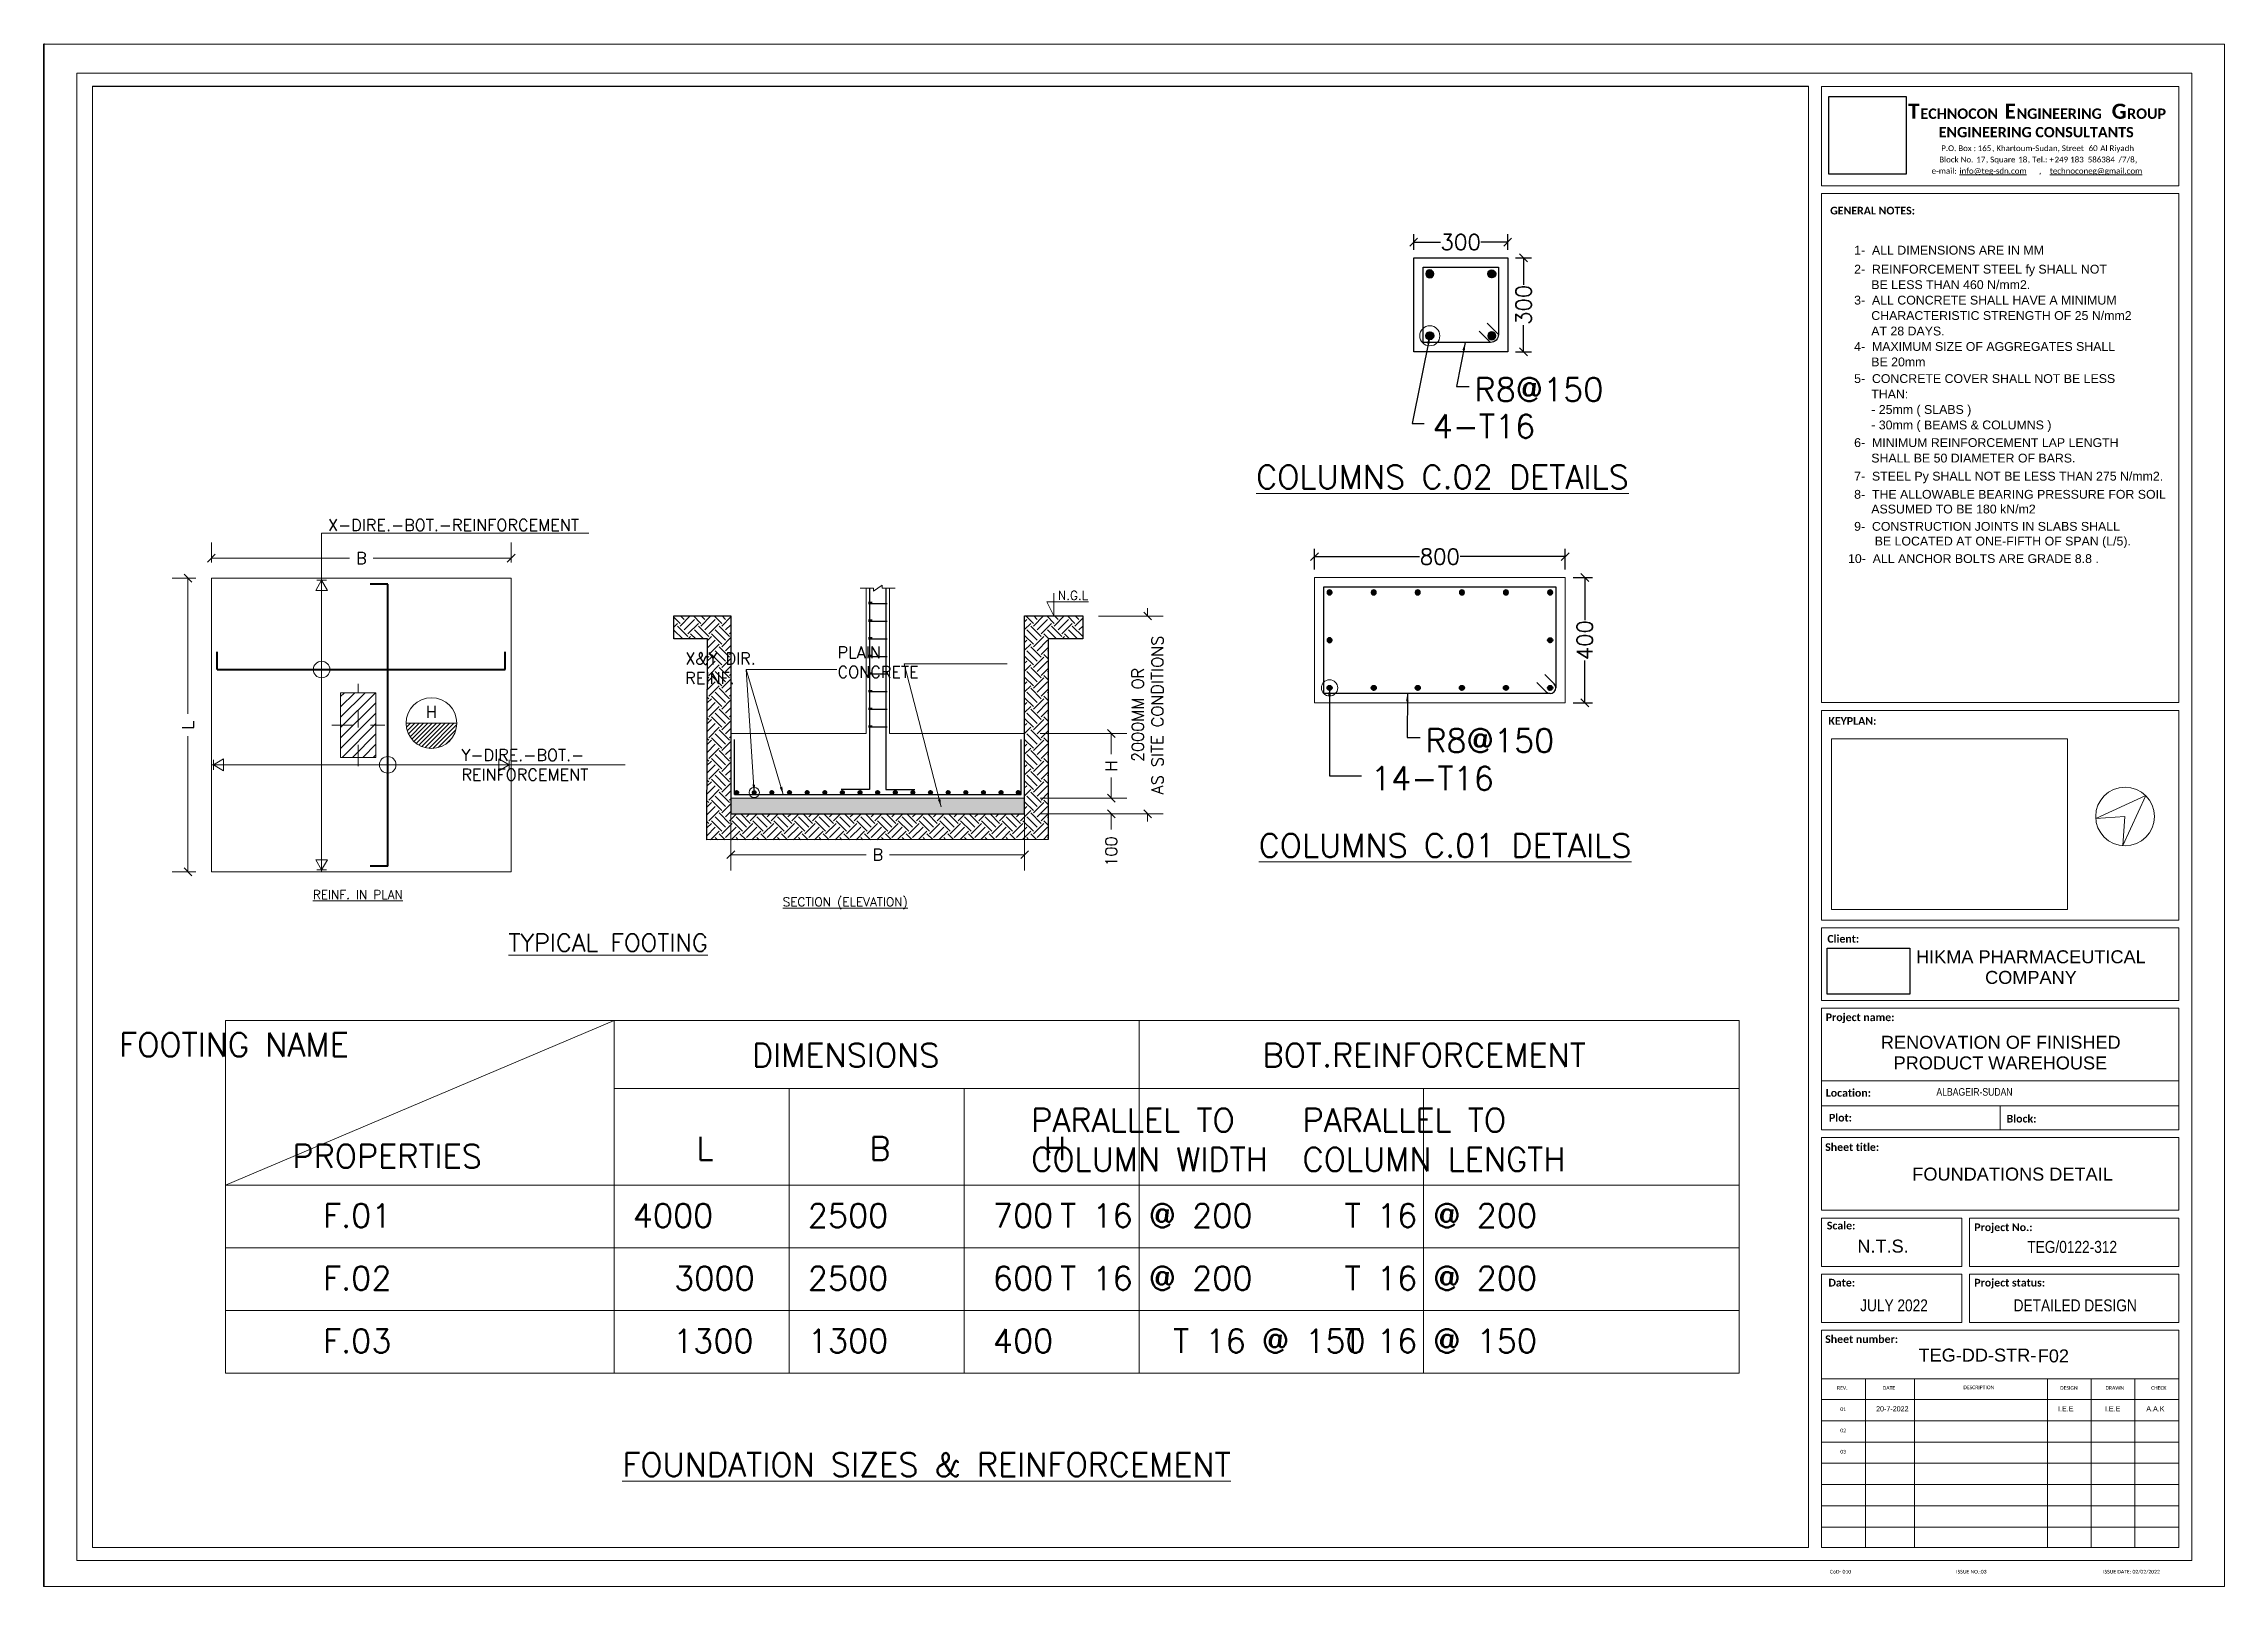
# Paper-space layout 'F02' of a CAD drawing. Header units: millimetres. Extents: x 2 to 422, y -1 to 296.
# The model-space entities are those that its viewports show. They can reach past a viewport. Long polylines and large blocks are cut down to what shows.
import ezdxf

# ---------------------------------------------------------------- set-up
doc = ezdxf.new("R2010")
doc.units = ezdxf.units.MM
doc.linetypes.add('CENTER', pattern=[2, 1.25, -0.25, 0.25, -0.25])
for name, color, linetype, lineweight in [('A-ANNO-NOTE', 131, 'Continuous', 9), ('BEAMS', 6, 'Continuous', 30), ('G-ANNO-TTLB', 6, 'Continuous', 9), ('G-ANNO-TTLB-MEDM', 33, 'Continuous', 20), ('G-ANNO-TTLB-THIN', 151, 'Continuous', 9), ('SLAB', 6, 'Continuous', 25), ('STR-CL', 1, 'CENTER', 9), ('STR-CONC_IN_SEC', 7, 'Continuous', 15), ('STR-DIM', 1, 'Continuous', 9), ('STR-HATCH', 4, 'Continuous', 9), ('STR-REINF', 7, 'Continuous', 40), ('STR-REINF_IN_SEC', 7, 'Continuous', 30), ('STR-REINF_LEADER', 7, 'Continuous', 9), ('STR-TEXT', 7, 'Continuous', 9)]:
    doc.layers.add(name, color=color, linetype=linetype, lineweight=lineweight)
doc.layers.add('G-ANNO-NPLT', color=191, linetype='Continuous', plot=False)
doc.styles.add('Arial Narrow', font='ARIALN.TTF', dxfattribs={"height": 2.3})
doc.styles.add('Arial Narrow_1', font='ARIALN.TTF', dxfattribs={"height": 1.45})
doc.styles.add('Arial Narrow_2', font='ARIALN.TTF', dxfattribs={"height": 0.8})
doc.styles.add('Arial_2', font='arial.ttf', dxfattribs={"height": 952.5})
doc.styles.add('Arial_4', font='arial.ttf', dxfattribs={"height": 1})
doc.styles.add('Calibri', font='calibri.ttf', dxfattribs={"height": 0.7})
doc.styles.add('Calibri_1', font='calibri.ttf', dxfattribs={"height": 1.125})
doc.styles.add('Calibri_B', font='calibrib.ttf', dxfattribs={"height": 1.483573})
doc.styles.add('Calibri_B_1', font='calibrib.ttf', dxfattribs={"height": 2.025007})
doc.styles.add('Calibri_B_2', font='calibrib.ttf', dxfattribs={"height": 2.92498})
doc.styles.add('MINA_CM_S', font='romans.shx', dxfattribs={"height": 15})
doc.styles.add('MINA_CM_X-SEC_S', font='romans.shx', dxfattribs={"height": 7.5})
doc.styles.add('MINA_MM_X-SEC', font='romans.shx', dxfattribs={"height": 125})
doc.styles.add('MINA_MM_X-SEC_50', font='romans.shx', dxfattribs={"height": 100})
doc.styles.add('MINA_MM_X-SEC_S', font='romans.shx', dxfattribs={"height": 75, "bigfont": '@extfont2.shx'})
doc.styles.add('MINA_MM_X-SEC_SMALLER', font='romans.shx', dxfattribs={"height": 75, "bigfont": '@extfont2.shx'})
doc.dimstyles.new('MINA_MM_X-SEC_50', dxfattribs={"dimtxt": 100, "dimasz": 50, "dimexe": 50, "dimexo": 50, "dimgap": 0, "dimtad": 0, "dimdec": 0, "dimlfac": 0.5, "dimzin": 0, "dimdsep": 46, "dimtxsty": 'MINA_MM_X-SEC_50', "dimblk": 'OBLIQUE', "dimcen": 90, "dimclrt": 7, "dimadec": 0, "dimazin": 0, "dimtfac": 1, "dimtdec": 0, "dimtofl": 0, "dimtmove": 0, "dimatfit": 0, "dimfxl": 1, "dimtolj": 1, "dimtzin": 0, "dimarcsym": 0})
doc.dimstyles.new('MINA_MM_X-SEC_S', dxfattribs={"dimtxt": 75, "dimasz": 50, "dimexe": 100, "dimexo": 100, "dimgap": 50, "dimtad": 0, "dimdec": 0, "dimzin": 0, "dimdsep": 46, "dimtxsty": 'MINA_MM_X-SEC_S', "dimblk": 'OBLIQUE', "dimcen": 0.09, "dimclrd": 256, "dimclre": 256, "dimclrt": 7, "dimadec": 0, "dimazin": 0, "dimtfac": 1, "dimtdec": 0, "dimtix": 1, "dimtofl": 0, "dimtmove": 0, "dimatfit": 0, "dimfxl": 1, "dimtolj": 1, "dimtzin": 0, "dimlwd": -1, "dimlwe": -1, "dimarcsym": 0})
picture_1 = doc.add_image_def('image2.png', size_in_pixel=(900, 500))
picture_2 = doc.add_image_def('image3.jpg', size_in_pixel=(269, 270))

psp = doc.layouts.new('F02')

# ---------------------------------------------------------------- texts
at = {"layer": 'G-ANNO-TTLB', "color": 7, "char_height": 2.5, "width": 151.9009, "attachment_point": 1, "style": 'Arial_2'}
for s, insert in [('FOUNDATIONS DETAIL', (362.3, 79.54)), ('N.T.S.', (351.72, 65.67)), ('F02', (386.46, 44.53))]:
    psp.add_mtext(s, dxfattribs=dict(at, insert=insert))

msp = doc.modelspace()

# ---------------------------------------------------------------- texts
at = {"layer": 'STR-TEXT'}
for s, insert, char_height, attachment_point, style in [('\\A1;R8@150', (165931.1423, 597326.7099), 150, 1, 'MINA_CM_X-SEC_S'), ('\\A1;4-T16', (165663.6151, 597091.459), 150, 1, 'MINA_CM_X-SEC_S'), ('\\A1;{\\LCOLUMNS C.02 DETAILS}', (164537.5317, 596768.2035), 150, 1, 'MINA_CM_S'), ('\\A1;X-DIRE.-BOT.-REINFORCEMENT', (159415.3109, 596386.2134), 75, 5, 'MINA_MM_X-SEC_SMALLER'), ('\\A1;\\pxql;N.G.L', (163272.2629, 595965.7824), 56.25, 1, 'MINA_CM_X-SEC_S'), ('\\A1;\\pxql;X&Y DIR.\\PREINF.', (161344.1609, 595572.5559), 75, 3, 'MINA_MM_X-SEC_SMALLER'), ('\\A1;\\pxql;PLAIN\\PCONCRETE', (162383.7297, 595611.378), 75, 3, 'MINA_MM_X-SEC_SMALLER'), ('\\A1;H', (159273.9863, 595194.4909), 75, 5, 'MINA_MM_X-SEC_SMALLER'), ('\\A1;\\pxql;Y-DIRE.-BOT.-\\PREINFORCEMENT', (159870.4084, 594856.3116), 75, 5, 'MINA_MM_X-SEC_SMALLER'), ('\\A1;R8@150', (165617.3449, 595086.5704), 150, 1, 'MINA_CM_X-SEC_S'), ('\\A1;14-T16', (165270.1337, 594844.8551), 150, 1, 'MINA_CM_X-SEC_S'), ('\\A1;{\\LCOLUMNS C.01 DETAILS}', (164553.7651, 594416.9447), 150, 1, 'MINA_CM_S'), ('\\A1;{\\LREINF. IN PLAN}', (158805.0062, 594028.2056), 56.25, 5, 'MINA_CM_X-SEC_S'), ('\\A1;{\\LSECTION (ELEVATION)}', (161915.4999, 593972.2794), 56.25, 5, 'MINA_CM_X-SEC_S'), ('\\A1;{\\LTYPICAL FOOTING}', (159765.7933, 593777.717), 112.5, 1, 'MINA_CM_S'), ('\\A1;\\pxql;FOOTING NAME', (158014.4714, 593070.3206), 150, 5, 'MINA_MM_X-SEC'), ('\\A1;DIMENSIONS', (161918.3469, 593003.7417), 150, 5, 'MINA_MM_X-SEC'), ('\\A1;BOT.REINFORCEMENT', (165610.2697, 593003.7417), 150, 5, 'MINA_MM_X-SEC'), ('\\A1;\\pxql;PARALLEL TO\\PCOLUMN WIDTH', (163857.5247, 592463.6175), 150, 5, 'MINA_MM_X-SEC'), ('\\A1;\\pxql;PARALLEL TO\\PCOLUMN LENGTH', (165672.9145, 592463.6175), 150, 5, 'MINA_MM_X-SEC'), ('\\A1;L', (161020.5433, 592408.1984), 150, 5, 'MINA_MM_X-SEC'), ('\\A1;B', (162137.4099, 592408.1984), 150, 5, 'MINA_MM_X-SEC'), ('\\A1;H', (163254.2764, 592408.1984), 150, 5, 'MINA_MM_X-SEC'), ('\\A1;\\pxql;PROPERTIES', (158992.3619, 592358.7016), 150, 5, 'MINA_MM_X-SEC'), ('\\A1;\\pxql;F.01', (158800.979, 591979.8847), 150, 5, 'MINA_MM_X-SEC'), ('\\A1;\\pxql;4000', (160816.3601, 591979.8847), 150, 5, 'MINA_MM_X-SEC'), ('\\A1;\\pxql;2500', (161933.2266, 591979.8847), 150, 5, 'MINA_MM_X-SEC'), ('\\A1;\\pxql;700', (163050.0932, 591979.8847), 150, 5, 'MINA_MM_X-SEC'), ('\\A1;\\pxql;T 16 @ 200', (163900.8399, 591979.8847), 150, 5, 'MINA_MM_X-SEC'), ('\\A1;\\pxql;T 16 @ 200', (165716.2296, 591979.8847), 150, 5, 'MINA_MM_X-SEC'), ('\\A1;\\pxql;F.02', (158800.979, 591579.8847), 150, 5, 'MINA_MM_X-SEC'), ('\\A1;3000', (161080.6458, 591579.8847), 150, 5, 'MINA_MM_X-SEC'), ('\\A1;\\pxql;2500', (161933.2266, 591579.8847), 150, 5, 'MINA_MM_X-SEC'), ('\\A1;\\pxql;600', (163050.0932, 591579.8847), 150, 5, 'MINA_MM_X-SEC'), ('\\A1;\\pxql;T 16 @ 200', (163900.8399, 591579.8847), 150, 5, 'MINA_MM_X-SEC'), ('\\A1;\\pxql;T 16 @ 200', (165716.2296, 591579.8847), 150, 5, 'MINA_MM_X-SEC'), ('\\A1;\\pxql;F.03', (158800.979, 591179.8847), 150, 5, 'MINA_MM_X-SEC'), ('\\A1;\\pxql;1300', (161933.2266, 591179.8847), 150, 5, 'MINA_MM_X-SEC'), ('\\A1;\\pxql;400', (163050.0932, 591179.8847), 150, 5, 'MINA_MM_X-SEC'), ('\\A1;T 16 @ 150', (164622.2684, 591179.8847), 150, 5, 'MINA_MM_X-SEC'), ('\\A1;\\pxql;T 16 @ 150', (165716.2296, 591179.8847), 150, 5, 'MINA_MM_X-SEC'), ('\\A1;{\\LFOUNDATION SIZES & REINFORCEMENT}', (160492.7162, 590465.7683), 150, 1, 'MINA_CM_S')]:
    msp.add_mtext(s, dxfattribs=dict(at, insert=insert, char_height=char_height, attachment_point=attachment_point, style=style))
at = {"layer": 'STR-TEXT', "insert": (161062.749, 591179.8847), "char_height": 150, "width": 492.777881, "attachment_point": 5, "style": 'MINA_MM_X-SEC'}
msp.add_mtext('\\A1;\\pxql;1300', dxfattribs=at)

# ---------------------------------------------------------------- blocks, each defined once
blk = doc.blocks.new('iuukkk')
at = {"layer": 'A-ANNO-NOTE'}
for p, q in [((397.63, 146.78), (407.26, 151.17)), ((403.25, 147.16), (397.63, 146.78)), ((407.26, 151.17), (402.87, 141.54)), ((402.87, 141.54), (403.25, 147.16))]:
    blk.add_line(p, q, dxfattribs=at)
blk.add_circle((403.27, 147.17), 5.65, dxfattribs=at)
at = {"layer": 'G-ANNO-TTLB'}
blk.add_line((2.5, -1), (2.5, 296), dxfattribs=at)
at = {"layer": 'G-ANNO-TTLB', "color": 7}
for p, q in [((346.72, 162.11), (346.72, 129.25)), ((392.21, 162.11), (346.72, 162.11)), ((392.21, 129.25), (392.21, 162.11)), ((346.72, 129.25), (392.21, 129.25)), ((413.61, 48.21), (344.84, 48.21)), ((413.61, 38.88), (413.61, 48.21)), ((344.84, 38.88), (413.61, 38.88)), ((353.27, 38.88), (353.27, 6.4)), ((362.73, 38.88), (362.73, 6.4)), ((388.31, 38.88), (388.31, 6.4)), ((396.74, 38.88), (396.74, 6.4)), ((405.17, 38.88), (405.17, 6.4)), ((413.61, 38.88), (413.61, 6.4)), ((344.84, 34.87), (413.61, 34.87)), ((344.84, 30.77), (413.61, 30.77)), ((344.84, 26.68), (413.61, 26.68)), ((344.84, 22.59), (413.61, 22.59)), ((344.84, 18.5), (413.61, 18.5)), ((344.84, 14.4), (413.61, 14.4)), ((344.84, 10.31), (413.61, 10.31)), ((413.61, 6.4), (344.84, 6.4))]:
    blk.add_line(p, q, dxfattribs=at)
at = {"layer": 'G-ANNO-TTLB-MEDM'}
for p, q in [((2.4, 295.89), (422.4, 295.89)), ((2.4, -1.11), (2.4, 295.89)), ((344.84, 268.64), (344.84, 287.77)), ((344.84, 287.77), (413.61, 287.77)), ((413.61, 287.77), (413.61, 268.64)), ((413.61, 268.64), (344.84, 268.64)), ((344.84, 267.16), (344.84, 169.09)), ((413.61, 267.16), (344.84, 267.16)), ((413.61, 169.09), (413.61, 267.16)), ((344.84, 169.09), (413.61, 169.09)), ((344.84, 167.6), (344.84, 127.21)), ((413.61, 167.6), (344.84, 167.6)), ((413.61, 127.21), (413.61, 167.6)), ((344.84, 127.21), (413.61, 127.21)), ((344.84, 125.72), (413.61, 125.72)), ((344.84, 111.73), (344.84, 125.72)), ((413.61, 125.72), (413.61, 111.73)), ((413.61, 111.73), (344.84, 111.73)), ((344.84, 111.73), (413.61, 111.73)), ((413.61, 111.73), (344.84, 111.73)), ((344.84, 110.24), (413.61, 110.24)), ((344.84, 96.25), (344.84, 110.24)), ((413.61, 110.24), (413.61, 96.25)), ((344.84, 96.25), (413.61, 96.25)), ((344.84, 86.8), (344.84, 96.25)), ((413.61, 96.25), (413.61, 86.8)), ((344.84, 91.46), (413.61, 91.46)), ((379.22, 91.46), (379.22, 86.8)), ((413.61, 86.8), (344.84, 86.8)), ((344.84, 85.31), (413.61, 85.31)), ((344.84, 71.32), (344.84, 85.31)), ((413.61, 85.31), (413.61, 71.32)), ((413.61, 71.32), (344.84, 71.32)), ((344.84, 69.83), (344.84, 60.51)), ((371.85, 69.83), (344.84, 69.83)), ((371.85, 60.51), (371.85, 69.83)), ((373.34, 69.83), (413.61, 69.83)), ((373.34, 60.51), (373.34, 69.83)), ((413.61, 69.83), (413.61, 60.51)), ((344.84, 60.51), (371.85, 60.51)), ((344.84, 59.02), (344.84, 49.7)), ((371.85, 59.02), (344.84, 59.02)), ((371.85, 49.7), (371.85, 59.02)), ((413.61, 60.51), (373.34, 60.51)), ((373.34, 59.02), (413.61, 59.02)), ((373.34, 49.7), (373.34, 59.02)), ((413.61, 59.02), (413.61, 49.7)), ((344.84, 49.7), (371.85, 49.7)), ((413.61, 49.7), (373.34, 49.7)), ((422.4, -1.11), (2.4, -1.11))]:
    blk.add_line(p, q, dxfattribs=at)
at = {"layer": 'G-ANNO-TTLB-MEDM', "color": 7}
for p, q in [((413.61, 48.21), (344.84, 48.21)), ((344.84, 48.21), (344.84, 38.88)), ((413.61, 6.4), (413.61, 48.21)), ((344.84, 6.4), (344.84, 38.88)), ((344.84, 38.88), (413.61, 38.88)), ((344.84, 6.4), (413.61, 6.4))]:
    blk.add_line(p, q, dxfattribs=at)
at = {"layer": 'G-ANNO-TTLB-MEDM'}
blk.add_lwpolyline([(342.33, 287.77), (11.79, 287.77), (11.79, 6.4), (342.33, 6.4), (342.33, 287.77)], dxfattribs=at)
at = {"layer": 'G-ANNO-TTLB-THIN'}
blk.add_line((2.5, 296), (2.5, -1), dxfattribs=at)
for points in [[(422.4, -1.11), (422.4, 295.89), (2.4, 295.89), (2.4, -1.11)], [(8.79, 290.29), (8.79, 3.89), (416.11, 3.89), (416.11, 290.29)]]:
    blk.add_lwpolyline(points, close=True, dxfattribs=at)
at = {"layer": 'G-ANNO-TTLB', "color": 7, "attachment_point": 1}
for s, insert, char_height, width, style in [('\\fCalibri|b1|i0|c0|p34|;T', (361.5, 284.43), 2.9, 2.7257, 'Calibri_B_2'), ('ECHNOCON', (363.86, 283.51), 2, 18.519, 'Calibri_B_1'), ('\\fCalibri|b1|i0|c0|p34|;E', (380.08, 284.43), 2.9, 2.7257, 'Calibri_B_2'), ('NGINEERING', (382.39, 283.51), 2, 20.6034, 'Calibri_B_1'), ('\\fCalibri|b1|i0|c0|p34|;G', (400.71, 284.43), 2.9, 3.5274, 'Calibri_B_2'), ('ROUP', (403.68, 283.51), 2, 9.2996, 'Calibri_B_1'), ('ENGINEERING CONSULTANTS', (367.38, 279.95), 2, 46.9789, 'Calibri_B_1'), ('Block No. ', (367.49, 274.22), 1.1, 8.6582, 'Calibri_1'), ('P.O. Box :', (367.88, 276.4), 1.1, 8.4979, 'Calibri_1'), ('17', (374.63, 274.22), 1.1, 2.2447, 'Calibri_1'), ('165', (374.9, 276.4), 1.1, 3.3671, 'Calibri_1'), (', Square ', (376.48, 274.22), 1.1, 7.5359, 'Calibri_1'), (', Khartoum-Sudan, Street ', (377.67, 276.4), 1.1, 22.5274, 'Calibri_1'), ('18', (382.7, 274.22), 1.1, 2.2447, 'Calibri_1'), (', Tel.: +', (384.55, 274.22), 1.1, 6.2532, 'Calibri_1'), ('249 183  586384', (389.71, 274.22), 1.1, 14.9114, 'Calibri_1'), ('60 ', (396.26, 276.4), 1.1, 2.7257, 'Calibri_1'), ('Al Riyadh', (398.51, 276.4), 1.1, 8.1772, 'Calibri_1'), ('/', (402.01, 274.22), 1.1, 0.8017, 'Calibri_1'), ('7', (402.68, 274.22), 1.1, 1.1224, 'Calibri_1'), ('/', (403.6, 274.22), 1.1, 0.8017, 'Calibri_1'), ('8', (404.26, 274.22), 1.1, 1.1224, 'Calibri_1'), (',', (405.19, 274.22), 1.1, 0.5612, 'Calibri_1'), ('e-mail: ', (366.03, 272.03), 1.1, 6.4937, 'Calibri_1'), ('\\Linfo@teg-sdn.com ', (371.39, 272.03), 1.1, 16.6751, 'Calibri_1'), ('    ,    ', (385.15, 272.03), 1.1, 4.4093, 'Calibri_1'), ('\\Ltechnoconeg@gmail.com', (388.79, 272.03), 1.1, 22.2869, 'Calibri_1'), ('GENERAL NOTES:', (346.48, 264.58), 1.48, 20.1224, 'Calibri_B'), ('1-  ALL DIMENSIONS ARE IN MM ', (351.1, 257.07), 1.7, 58.0557, 'Arial_4'), ('2-  REINFORCEMENT STEEL fy SHALL NOT', (351.1, 253.41), 1.7, 65.578, 'Arial_4'), ('     BE LESS THAN 460 N/mm2.', (351.1, 250.43), 1.7, 45.8565, 'Arial_4'), ('3-  ALL CONCRETE SHALL HAVE A MINIMUM', (351.1, 247.45), 1.7, 68.0633, 'Arial_4'), ('     CHARACTERISTIC STRENGTH OF 25 N/mm2 ', (351.1, 244.48), 1.7, 72.8734, 'Arial_4'), ('     AT 28 DAYS.', (351.1, 241.5), 1.7, 23.4093, 'Arial_4'), ('4-  MAXIMUM SIZE OF AGGREGATES SHALL', (351.1, 238.52), 1.7, 67.6624, 'Arial_4'), ('     BE 20mm ', (351.1, 235.55), 1.7, 64.7763, 'Arial_4'), ('5-  CONCRETE COVER SHALL NOT BE LESS', (351.1, 232.34), 1.7, 67.9831, 'Arial_4'), ('     THAN:', (351.1, 229.36), 1.7, 14.0295, 'Arial_4'), ('     - 25mm ( SLABS )', (351.1, 226.39), 1.7, 30.4641, 'Arial_4'), ('     - 30mm ( BEAMS & COLUMNS )', (351.1, 223.41), 1.7, 51.308, 'Arial_4'), ('6-  MINIMUM REINFORCEMENT LAP LENGTH', (351.1, 220.01), 1.7, 80.3291, 'Arial_4'), ('     SHALL BE 50 DIAMETER OF BARS.', (351.1, 217.03), 1.7, 80.3291, 'Arial_4'), ('8-  THE ALLOWABLE BEARING PRESSURE FOR SOIL\\P     ASSUMED TO BE 180 kN/m2', (351.1, 210.05), 1.7, 80.3291, 'Arial_4'), ('7-  STEEL Py SHALL NOT BE LESS THAN 275 N/mm2.', (351.1, 213.55), 1.7, 80.3291, 'Arial_4'), ('9-  CONSTRUCTION JOINTS IN SLABS SHALL \\P      BE LOCATED AT ONE-FIFTH OF SPAN (L/5).  ', (351.1, 203.88), 1.7, 59.7088, 'Arial_4'), ('10-  ALL ANCHOR BOLTS ARE GRADE 8.8 .  ', (349.92, 197.67), 1.7, 59.7088, 'Arial_4'), ('KEYPLAN:', (346.14, 166.3), 1.48, 11.384, 'Calibri_B'), ('Client:', (345.94, 124.34), 1.48, 7.6962, 'Calibri_B'), ('HIKMA PHARMACEUTICAL ', (363.02, 121.39), 2.5, 54.5949, 'Arial_2'), ('COMPANY', (376.32, 117.42), 2.5, 21.2447, 'Arial_2'), ('Project name:', (345.63, 109.23), 1.48, 16.3544, 'Calibri_B'), ('RENOVATION OF FINISHED ', (356.25, 104.92), 2.5, 57.1603, 'Arial_2'), ('PRODUCT WAREHOUSE', (358.7, 100.95), 2.5, 49.9451, 'Arial_2'), ('Location:', (345.63, 94.67), 1.48, 10.8228, 'Calibri_B'), ('ALBAGEIR-SUDAN', (366.94, 94.84), 1.45, 18.8397, 'Arial Narrow_1'), ('Plot:', (346.25, 89.89), 1.48, 5.5316, 'Calibri_B'), ('Block: ', (380.46, 89.7), 1.48, 7.8565, 'Calibri_B'), ('Sheet title:', (345.52, 84.22), 1.48, 12.9873, 'Calibri_B'), ('Scale:', (345.83, 69.11), 1.48, 6.8945, 'Calibri_B'), ('Project No.:', (374.24, 68.79), 1.48, 13.8692, 'Calibri_B'), ('TEG/0122-312', (384.45, 65.42), 2.3, 20.7637, 'Arial Narrow'), ('Date:', (346.14, 58.12), 1.48, 6.3333, 'Calibri_B'), ('Project status:', (374.24, 58.12), 1.48, 16.8354, 'Calibri_B'), ('JULY 2022', (352.26, 54.16), 2.3, 14.0295, 'Arial Narrow'), ('DETAILED DESIGN', (381.82, 54.16), 2.3, 31.346, 'Arial Narrow'), ('Sheet number:', (345.52, 47.24), 1.48, 17.3966, 'Calibri_B'), ('TEG-DD-STR-', (363.49, 44.68), 2.5, 29.6624, 'Arial_2'), ('REV.', (347.81, 37.46), 0.7, 2.4051, 'Calibri'), ('20-7-2022', (355.33, 33.59), 1, 5.692, 'Arial Narrow_2'), ('DATE', (356.62, 37.46), 0.7, 2.8059, 'Calibri'), ('DESCRIPTION', (372.13, 37.56), 0.7, 7.0548, 'Calibri'), ('DESIGN', (390.77, 37.46), 0.7, 3.9283, 'Calibri'), ('DRAWN', (399.51, 37.46), 0.7, 4.1688, 'Calibri'), ('CHECK', (408.3, 37.46), 0.7, 3.5274, 'Calibri'), ('01', (348.43, 33.36), 0.7, 1.2827, 'Calibri'), ('I.E.E', (390.37, 33.59), 1, 5.692, 'Arial Narrow_2'), ('I.E.E', (399.4, 33.59), 1, 4.1688, 'Arial Narrow_2'), ('A.A.K', (407.37, 33.59), 1, 5.2911, 'Arial Narrow_2'), ('02', (348.43, 29.27), 0.7, 1.2827, 'Calibri'), ('03', (348.43, 25.18), 0.7, 1.2827, 'Calibri'), ('CoD- 010                                                                                  ISSUE NO.:03                                                                                           ISSUE DATE: 02/02/2022', (346.45, 2.07), 0.7, 79.8481, 'Calibri')]:
    blk.add_mtext(s, dxfattribs=dict(at, insert=insert, char_height=char_height, width=width, style=style))
image = blk.add_image(picture_2, insert=(346.2, 270.89), size_in_units=(14.89, 14.95))
image.dxf.flags = 7
image = blk.add_image(picture_1, insert=(345.93, 112.96), size_in_units=(15.89, 8.83))
image.dxf.flags = 7
blk = doc.blocks.new('_OBLIQUE')
at = {"color": 0, "linetype": 'ByBlock'}
blk.add_line((-0.5, -0.5), (0.5, 0.5), dxfattribs=at)
blk = doc.blocks.new('*D1644')
at = {"layer": 'Defpoints', "color": 0, "transparency": 16777216}
for p in [(161185, 594644), (163060, 594644), (163060, 594283)]:
    blk.add_point(p, dxfattribs=at)
at = {"layer": 'STR-DIM', "transparency": 16777216}
for p, q in [((161185, 594544), (161185, 594183)), ((163060, 594544), (163060, 594183)), ((161185, 594283), (162048, 594283)), ((163060, 594283), (162198, 594283))]:
    blk.add_line(p, q, dxfattribs=at)
at = {"layer": 'STR-DIM', "transparency": 16777216, "xscale": 50, "yscale": 50, "zscale": 50, "rotation": 180}
blk.add_blockref('_OBLIQUE', (161185, 594283), dxfattribs=at)
at = {"layer": 'STR-DIM', "transparency": 16777216, "xscale": 50, "yscale": 50, "zscale": 50}
blk.add_blockref('_OBLIQUE', (163060, 594283), dxfattribs=at)
at = {"layer": 'STR-DIM', "color": 7, "transparency": 16777216, "insert": (162123, 594283), "char_height": 75, "attachment_point": 5, "style": 'MINA_MM_X-SEC_S'}
blk.add_mtext('\\A1;B', dxfattribs=at)
blk = doc.blocks.new('BAR')
at = {"layer": 'STR-HATCH'}
h = blk.add_hatch(dxfattribs=at)
h.set_pattern_fill('ANSI31', color=256, scale=20)
h.set_pattern_definition([(45, (0, 0), (-1.76777, 1.76777), [])])
edge = h.paths.add_edge_path()
edge.add_arc((0, 0), 12.5, 0, 360)
at = {"layer": 'STR-REINF_IN_SEC'}
blk.add_circle((0, 0), 12.5, dxfattribs=at)
blk = doc.blocks.new('*D1645')
at = {"layer": 'Defpoints', "color": 0, "transparency": 16777216}
for p in [(163060, 594644), (163060, 594544), (163613, 594644)]:
    blk.add_point(p, dxfattribs=at)
at = {"layer": 'STR-DIM', "transparency": 16777216}
for p, q in [((163613, 594644), (163613, 594694)), ((163160, 594644), (163713, 594644)), ((163160, 594544), (163713, 594544)), ((163613, 594544), (163613, 594444))]:
    blk.add_line(p, q, dxfattribs=at)
at = {"layer": 'STR-DIM', "transparency": 16777216, "xscale": 50, "yscale": 50, "zscale": 50}
for p, rotation in [((163613, 594644), 270), ((163613, 594544), 90)]:
    blk.add_blockref('_OBLIQUE', p, dxfattribs=dict(at, rotation=rotation))
at = {"layer": 'STR-DIM', "color": 7, "transparency": 16777216, "insert": (163613, 594303), "char_height": 75, "attachment_point": 5, "rotation": 90, "style": 'MINA_MM_X-SEC_S'}
blk.add_mtext('\\A1;100', dxfattribs=at)
blk = doc.blocks.new('*D1646')
at = {"layer": 'Defpoints', "color": 0, "transparency": 16777216}
for p in [(163060, 595056), (163060, 594644), (163613, 594644)]:
    blk.add_point(p, dxfattribs=at)
at = {"layer": 'STR-DIM', "transparency": 16777216}
for p, q in [((163160, 595056), (163713, 595056)), ((163613, 595056), (163613, 594925)), ((163613, 594644), (163613, 594775)), ((163160, 594644), (163713, 594644))]:
    blk.add_line(p, q, dxfattribs=at)
at = {"layer": 'STR-DIM', "transparency": 16777216, "xscale": 50, "yscale": 50, "zscale": 50}
for p, rotation in [((163613, 595056), 90), ((163613, 594644), 270)]:
    blk.add_blockref('_OBLIQUE', p, dxfattribs=dict(at, rotation=rotation))
at = {"layer": 'STR-DIM', "color": 7, "transparency": 16777216, "insert": (163613, 594850), "char_height": 75, "attachment_point": 5, "rotation": 90, "style": 'MINA_MM_X-SEC_S'}
blk.add_mtext('\\A1;H', dxfattribs=at)
blk = doc.blocks.new('*D1647')
at = {"layer": 'Defpoints', "color": 0, "transparency": 16777216}
for p in [(163431, 595806), (163845, 595806), (163060, 594544)]:
    blk.add_point(p, dxfattribs=at)
at = {"layer": 'STR-DIM', "transparency": 16777216}
for p, q in [((163531, 595806), (163945, 595806)), ((163845, 595806), (163845, 595856)), ((163160, 594544), (163945, 594544)), ((163845, 594544), (163845, 594494))]:
    blk.add_line(p, q, dxfattribs=at)
at = {"layer": 'STR-DIM', "transparency": 16777216, "xscale": 50, "yscale": 50, "zscale": 50}
for p, rotation in [((163845, 595806), 270), ((163845, 594544), 90)]:
    blk.add_blockref('_OBLIQUE', p, dxfattribs=dict(at, rotation=rotation))
at = {"layer": 'STR-DIM', "color": 7, "transparency": 16777216, "insert": (163845, 595175), "char_height": 75, "attachment_point": 5, "rotation": 90, "style": 'MINA_MM_X-SEC_S'}
blk.add_mtext('\\A1;2000MM OR\\PAS SITE CONDITIONS', dxfattribs=at)
blk = doc.blocks.new('*U1207')
at = {"layer": 'STR-REINF_IN_SEC', "xscale": 0.1280000000000517, "yscale": 0.1280000000000517, "zscale": 0.1280000000000517}
blk.add_blockref('BAR', (0, 0), dxfattribs=at)
blk = doc.blocks.new('*U1642')
at = {"color": 0, "linetype": 'ByBlock', "lineweight": -2, "transparency": 16777216, "xscale": 7.500000000000002, "yscale": 7.500000000000002, "zscale": 7.500000000000002}
blk.add_blockref('*U1207', (0, 0), dxfattribs=at)
blk = doc.blocks.new('*U1643')
at = {"layer": 'STR-DIM', "color": 0, "linetype": 'ByBlock', "lineweight": -2, "transparency": 16777216}
for p in [(0, 0), (112.5, 0), (225, 0), (337.5, 0), (450, 0), (562.5, 0), (675, 0), (787.5, 0), (900, 0), (1012.5, 0), (1125, 0), (1237.5, 0), (1350, 0), (1462.5, 0), (1575, 0), (1687.5, 0)]:
    blk.add_blockref('*U1642', p, dxfattribs=at)
blk = doc.blocks.new('*D1648')
at = {"layer": 'Defpoints', "color": 0, "transparency": 16777216}
for p in [(159783, 596175), (157870, 596048), (159783, 596048)]:
    blk.add_point(p, dxfattribs=at)
at = {"layer": 'STR-DIM', "transparency": 16777216}
for p, q in [((157870, 596148), (157870, 596275)), ((159783, 596148), (159783, 596275)), ((157870, 596175), (158752, 596175)), ((159783, 596175), (158902, 596175))]:
    blk.add_line(p, q, dxfattribs=at)
at = {"layer": 'STR-DIM', "transparency": 16777216, "xscale": 50, "yscale": 50, "zscale": 50, "rotation": 180}
blk.add_blockref('_OBLIQUE', (157870, 596175), dxfattribs=at)
at = {"layer": 'STR-DIM', "transparency": 16777216, "xscale": 50, "yscale": 50, "zscale": 50}
blk.add_blockref('_OBLIQUE', (159783, 596175), dxfattribs=at)
at = {"layer": 'STR-DIM', "color": 7, "transparency": 16777216, "insert": (158827, 596175), "char_height": 75, "attachment_point": 5, "style": 'MINA_MM_X-SEC_S'}
blk.add_mtext('\\A1;B', dxfattribs=at)
blk = doc.blocks.new('*D1649')
at = {"layer": 'Defpoints', "color": 0, "transparency": 16777216}
for p in [(157870, 596048), (157721, 594173), (157870, 594173)]:
    blk.add_point(p, dxfattribs=at)
at = {"layer": 'STR-DIM', "transparency": 16777216}
for p, q in [((157770, 596048), (157621, 596048)), ((157721, 596048), (157721, 595182)), ((157721, 594173), (157721, 595039)), ((157770, 594173), (157621, 594173))]:
    blk.add_line(p, q, dxfattribs=at)
at = {"layer": 'STR-DIM', "transparency": 16777216, "xscale": 50, "yscale": 50, "zscale": 50}
for p, rotation in [((157721, 596048), 90), ((157721, 594173), 270)]:
    blk.add_blockref('_OBLIQUE', p, dxfattribs=dict(at, rotation=rotation))
at = {"layer": 'STR-DIM', "color": 7, "transparency": 16777216, "insert": (157721, 595110), "char_height": 75, "attachment_point": 5, "rotation": 90, "style": 'MINA_MM_X-SEC_S'}
blk.add_mtext('\\A1;L', dxfattribs=at)
blk = doc.blocks.new('CIRLCE')
at = {"layer": 'STR-DIM', "ltscale": 0.1}
blk.add_circle((0, 0), 125, dxfattribs=at)
blk = doc.blocks.new('LARGE_ARROW')
at = {"layer": 'STR-DIM', "color": 7, "lineweight": 9}
for p, q in [((0, -74), (0, 74)), ((30, 0), (185, 89)), ((30, -74), (30, 74)), ((185, -89), (30, 0)), ((185, 89), (185, -89))]:
    blk.add_line(p, q, dxfattribs=at)
blk = doc.blocks.new('*D1650')
at = {"layer": 'Defpoints', "color": 0, "transparency": 16777216}
for p in [(166510, 596052), (166510, 595252), (166635, 595252)]:
    blk.add_point(p, dxfattribs=at)
at = {"layer": 'STR-DIM', "color": 0, "lineweight": -2, "transparency": 16777216}
for p, q in [((166560, 596052), (166685, 596052)), ((166635, 596052), (166635, 595780)), ((166635, 595252), (166635, 595523)), ((166560, 595252), (166685, 595252))]:
    blk.add_line(p, q, dxfattribs=at)
at = {"layer": 'STR-DIM', "color": 0, "lineweight": -2, "transparency": 16777216, "xscale": 50, "yscale": 50, "zscale": 50}
for p, rotation in [((166635, 596052), 90), ((166635, 595252), 270)]:
    blk.add_blockref('_OBLIQUE', p, dxfattribs=dict(at, rotation=rotation))
at = {"layer": 'STR-DIM', "color": 7, "transparency": 16777216, "insert": (166635, 595652), "char_height": 100, "attachment_point": 5, "rotation": 90, "style": 'MINA_MM_X-SEC_50'}
blk.add_mtext('\\A1;400', dxfattribs=at)
blk = doc.blocks.new('*D1651')
at = {"layer": 'Defpoints', "color": 0, "transparency": 16777216}
for p in [(166510, 596185), (164910, 596052), (166510, 596052)]:
    blk.add_point(p, dxfattribs=at)
at = {"layer": 'STR-DIM', "color": 0, "lineweight": -2, "transparency": 16777216}
for p, q in [((164910, 596102), (164910, 596235)), ((166510, 596102), (166510, 596235)), ((164910, 596185), (165581, 596185)), ((166510, 596185), (165839, 596185))]:
    blk.add_line(p, q, dxfattribs=at)
at = {"layer": 'STR-DIM', "color": 0, "lineweight": -2, "transparency": 16777216, "xscale": 50, "yscale": 50, "zscale": 50, "rotation": 180}
blk.add_blockref('_OBLIQUE', (164910, 596185), dxfattribs=at)
at = {"layer": 'STR-DIM', "color": 0, "lineweight": -2, "transparency": 16777216, "xscale": 50, "yscale": 50, "zscale": 50}
blk.add_blockref('_OBLIQUE', (166510, 596185), dxfattribs=at)
at = {"layer": 'STR-DIM', "color": 7, "transparency": 16777216, "insert": (165710, 596185), "char_height": 100, "attachment_point": 5, "style": 'MINA_MM_X-SEC_50'}
blk.add_mtext('\\A1;800', dxfattribs=at)
blk = doc.blocks.new('*D1751')
at = {"layer": 'Defpoints', "color": 0, "transparency": 16777216}
for p in [(166143, 598092), (166143, 597492), (166244, 597492)]:
    blk.add_point(p, dxfattribs=at)
at = {"layer": 'STR-DIM', "color": 0, "lineweight": -2, "transparency": 16777216}
for p, q in [((166193, 598092), (166294, 598092)), ((166244, 598092), (166244, 597920)), ((166244, 597492), (166244, 597663)), ((166193, 597492), (166294, 597492))]:
    blk.add_line(p, q, dxfattribs=at)
at = {"layer": 'STR-DIM', "color": 0, "lineweight": -2, "transparency": 16777216, "xscale": 50, "yscale": 50, "zscale": 50}
for p, rotation in [((166244, 598092), 90), ((166244, 597492), 270)]:
    blk.add_blockref('_OBLIQUE', p, dxfattribs=dict(at, rotation=rotation))
at = {"layer": 'STR-DIM', "color": 7, "transparency": 16777216, "insert": (166244, 597792), "char_height": 100, "attachment_point": 5, "rotation": 90, "style": 'MINA_MM_X-SEC_50'}
blk.add_mtext('\\A1;300', dxfattribs=at)
blk = doc.blocks.new('*D1752')
at = {"layer": 'Defpoints', "color": 0, "transparency": 16777216}
for p in [(166143, 598192), (165543, 598092), (166143, 598092)]:
    blk.add_point(p, dxfattribs=at)
at = {"layer": 'STR-DIM', "color": 0, "lineweight": -2, "transparency": 16777216}
for p, q in [((165543, 598142), (165543, 598242)), ((165543, 598192), (165715, 598192)), ((166143, 598192), (165972, 598192)), ((166143, 598142), (166143, 598242))]:
    blk.add_line(p, q, dxfattribs=at)
at = {"layer": 'STR-DIM', "color": 0, "lineweight": -2, "transparency": 16777216, "xscale": 50, "yscale": 50, "zscale": 50, "rotation": 180}
blk.add_blockref('_OBLIQUE', (165543, 598192), dxfattribs=at)
at = {"layer": 'STR-DIM', "color": 0, "lineweight": -2, "transparency": 16777216, "xscale": 50, "yscale": 50, "zscale": 50}
blk.add_blockref('_OBLIQUE', (166143, 598192), dxfattribs=at)
at = {"layer": 'STR-DIM', "color": 7, "transparency": 16777216, "insert": (165843, 598192), "char_height": 100, "attachment_point": 5, "style": 'MINA_MM_X-SEC_50'}
blk.add_mtext('\\A1;300', dxfattribs=at)
blk = doc.blocks.new('*U1774')
at = {"layer": 'STR-REINF_IN_SEC', "yscale": 1.280000000000517, "zscale": 1.280000000000517}
for p, xscale, rotation in [((0, 405), -1.280000000000517, 90), ((0, -204), 1.280000000000517, 89.99999999999999)]:
    blk.add_blockref('BAR', p, dxfattribs=dict(at, xscale=xscale, rotation=rotation))
blk = doc.blocks.new('*U1775')
at = {"layer": 'SLAB', "color": 0, "linetype": 'ByBlock', "lineweight": -2, "transparency": 16777216}
for p in [(0, 0), (282, 0), (563, 0), (845, 0), (1126, 0), (1408, 0)]:
    blk.add_blockref('*U1774', p, dxfattribs=at)

# ---------------------------------------------------------------- dimensions: what is measured, and where the dimension line sits
at = {"layer": 'STR-DIM'}
for base, p1, p2, picture, middle in [((166143.4878, 598192.1654), (165543.4878, 598091.7258), (166143.4878, 598091.7258), '*D1752', (165843.4878, 598192.1654)), ((166509.988, 596184.6525), (164909.988, 596051.5864), (166509.988, 596051.5864), '*D1651', (165709.988, 596184.6525))]:
    dim = msp.add_linear_dim(base=base, p1=p1, p2=p2, dimstyle='MINA_MM_X-SEC_50', dxfattribs=at)
    dim.commit()
    dim.dimension.update_dxf_attribs({"geometry": picture, "text_midpoint": middle})
for base, p1, p2, picture, middle in [((166243.9274, 597491.7258), (166143.4878, 598091.7258), (166143.4878, 597491.7258), '*D1751', (166243.9274, 597791.7258)), ((166635.2078, 595251.5864), (166509.988, 596051.5864), (166509.988, 595251.5864), '*D1650', (166635.2078, 595651.5864))]:
    dim = msp.add_linear_dim(base=base, p1=p1, p2=p2, angle=270, dimstyle='MINA_MM_X-SEC_50', dxfattribs=at)
    dim.commit()
    dim.dimension.update_dxf_attribs({"geometry": picture, "text_midpoint": middle})
for base, p1, p2, picture, middle in [((159782.7649, 596175.2385), (157870.2649, 596047.579), (159782.7649, 596047.579), '*D1648', (158826.5149, 596175.2385)), ((163060.3739, 594282.9561), (161185.3739, 594643.8323), (163060.3739, 594643.8323), '*D1644', (162122.8739, 594282.9561))]:
    dim = msp.add_linear_dim(base=base, p1=p1, p2=p2, text='B', dimstyle='MINA_MM_X-SEC_S', dxfattribs=at)
    dim.commit()
    dim.dimension.update_dxf_attribs({"geometry": picture, "text_midpoint": middle})
for base, p1, p2, angle, text, picture, middle in [((157721.3434, 594172.579), (157870.2649, 596047.579), (157870.2649, 594172.579), 90, 'L', '*D1649', (157721.3434, 595110.079)), ((163845.4696, 595806.3323), (163060.3739, 594543.8323), (163430.6966, 595806.3323), 270, '2000MM OR\\PAS SITE CONDITIONS', '*D1647', (163845.4696, 595175.0823)), ((163613.3471, 594643.8323), (163060.3739, 595056.3323), (163060.3739, 594643.8323), 90, 'H', '*D1646', (163613.3471, 594850.0823))]:
    dim = msp.add_linear_dim(base=base, p1=p1, p2=p2, angle=angle, text=text, dimstyle='MINA_MM_X-SEC_S', dxfattribs=at)
    dim.commit()
    dim.dimension.update_dxf_attribs({"geometry": picture, "text_midpoint": middle})
dim = msp.add_linear_dim(base=(163613.3471, 594643.8323), p1=(163060.3739, 594543.8323), p2=(163060.3739, 594643.8323), angle=270, dimstyle='MINA_MM_X-SEC_S', dxfattribs=at)
dim.commit()
dim.dimension.update_dxf_attribs({"geometry": '*D1645', "text_midpoint": (163613.3471, 594302.7608), "dimtype": 160})

# ---------------------------------------------------------------- hatches: boundary and pattern name
at = {"layer": 'STR-HATCH'}
h = msp.add_hatch(dxfattribs=at)
h.set_pattern_fill('EARTH', color=256, scale=375, angle=45)
h.set_pattern_definition([(45, (107480.92, 645941.27), (1e-14, 132.58252), [93.75, -93.75]), (45, (107456.06, 645966.13), (1e-14, 132.58252), [93.75, -93.75]), (45, (107431.2, 645990.99), (1e-14, 132.58252), [93.75, -93.75]), (135, (107431.2, 646007.56), (-132.58252, 1e-14), [93.75, -93.75]), (135, (107456.06, 646032.42), (-132.58252, 1e-14), [93.75, -93.75]), (135, (107480.92, 646057.28), (-132.58252, 1e-14), [93.75, -93.75])])
h.paths.add_polyline_path([(160821.6826, 595806.3323), (161185.3739, 595806.3323), (161185.3739, 594543.8323), (163060.3739, 594543.8323), (163060.3739, 595806.3323), (163430.6966, 595806.3323), (163430.6966, 595660.0823), (163210.3739, 595660.0823), (163210.3739, 594380.7056), (163210.3739, 594380.7056), (163210.3739, 594380.7056), (161031.5452, 594376.8823), (161035.3739, 595660.0823), (160821.6826, 595660.0823)])
h = msp.add_hatch(dxfattribs=at)
h.set_pattern_fill('ANSI31', color=256, scale=375)
h.set_pattern_definition([(45, (119127.336, 632689.016), (-33.14563, 33.14563), [])])
h.paths.add_polyline_path([(158695.2649, 595316.3601), (158920.2649, 595316.3601), (158920.2649, 594903.8601), (158695.2649, 594903.8601)])
h = msp.add_hatch(dxfattribs=at)
h.set_pattern_fill('ANSI31', color=256, scale=156.25)
h.set_pattern_definition([(45, (57645.735, 1103064.152), (-13.8106793, 13.8106793), [])])
h.paths.add_polyline_path([(159113.1718, 595122.416, 1), (159436.7164, 595122.416)])
h = msp.add_hatch(dxfattribs=at)
h.set_pattern_fill('AR-CONC', color=256, scale=3.75)
h.set_pattern_definition([(50, (-2036.177, 1173972.466), (26.89725685, -2.3532051), [2.8125, -30.9375]), (355, (-2036.177, 1173972.466), (-5.203175, 28.207205), [2.25, -24.75]), (100.4514445, (-2033.936, 1173972.27), (21.6940818, 25.8539997), [2.3902572, -26.2928292]), (46.1842, (-2036.177, 1173979.966), (40.0215499, -6.206973), [4.21875, -46.40625]), (96.6356355, (-2032.842, 1173979.45), (35.049823, 36.5294475), [3.5853878, -39.439266]), (351.184164, (-2036.177, 1173979.966), (35.049823, 36.5294475), [3.375, -37.125]), (21, (-2032.427, 1173978.091), (22.38401445, -15.0982084), [2.8125, -30.9375]), (326, (-2032.427, 1173978.09), (9.124325, 27.1931267), [2.25, -24.75]), (71.4514447, (-2030.562, 1173976.833), (31.5083391, 12.0949182), [2.3902571, -26.2928292]), (37.5, (-2036.177, 1173972.466), (0.45599457, 12.48351952), [0, -24.45, 0, -25.125, 0, -24.84375]), (7.5, (-2036.177, 1173972.466), (9.86510765, 14.7904392), [0, -14.325, 0, -23.8875, 0, -9.46875]), (327.5, (-2044.54, 1173972.466), (20.01834136, -0.84580769), [0, -9.375, 0, -29.25, 0, -38.8125]), (317.5, (-2048.29, 1173972.466), (21.86948135, 3.75393684), [0, -12.1875, 0, -19.425, 0, -27.5625])])
h.paths.add_polyline_path([(161185.3739, 594643.8323), (163060.3739, 594643.8323), (163060.3739, 594543.8323), (161185.3739, 594543.8323)])

# ---------------------------------------------------------------- linework, layer by layer
at = {"layer": 'Defpoints'}
msp.add_lwpolyline([(160821.6826, 595806.3323), (161185.3739, 595806.3323), (161185.3739, 594543.8323), (161185.3739, 594543.8323), (161185.3739, 594543.8323), (163060.3739, 594543.8323), (163060.3739, 594543.8323), (163060.3739, 594543.8323), (163060.3739, 595806.3323), (163430.6966, 595806.3323), (163430.6966, 595660.0823), (163210.3739, 595660.0823), (163210.3739, 594380.7056), (163210.3739, 594380.7056), (163210.3739, 594380.7056), (161031.5452, 594376.8823), (161031.5452, 594376.8823), (161031.5452, 594376.8823), (161035.3739, 595660.0823), (160821.6826, 595660.0823)], close=True, dxfattribs=at)
at = {"layer": 'STR-CL', "ltscale": 0.1}
for p, q in [((158807.7649, 594847.6101), (158807.7649, 595372.6101)), ((158639.0149, 595110.1101), (158976.5149, 595110.1101))]:
    msp.add_line(p, q, dxfattribs=at)
at = {"layer": 'STR-CONC_IN_SEC'}
for points in [[(157870.2649, 596047.6101), (159782.7649, 596047.6101), (159782.7649, 594172.6101), (157870.2649, 594172.6101)], [(166509.988, 596051.5864), (166509.988, 595251.5864), (164909.988, 595251.5864), (164909.988, 596051.5864)], [(158695.2649, 595316.3601), (158920.2649, 595316.3601), (158920.2649, 594903.8601), (158695.2649, 594903.8601)], [(161185.3739, 594643.8323), (163060.3739, 594643.8323), (163060.3739, 594543.8323), (161185.3739, 594543.8323)], [(161185.3739, 594543.8323), (163060.3739, 594543.8323), (163060.3739, 594543.8323), (161185.3739, 594543.8323)], [(162560.3739, 594543.8323), (161185.3739, 594543.8323), (161185.3739, 594543.8323), (163060.3739, 594543.8323)]]:
    msp.add_lwpolyline(points, close=True, dxfattribs=at)
at = {"layer": 'STR-CONC_IN_SEC', "ltscale": 3}
for points in [[(162048.6239, 595983.8004), (162048.6239, 595056.3323), (161185.3739, 595056.3323), (161185.3739, 594643.8323), (163060.3739, 594643.8323), (163060.3739, 595056.3323), (162197.1239, 595056.3323), (162197.1239, 595983.8004)], [(160821.6826, 595806.3323), (161185.3739, 595806.3323), (161185.3739, 594543.8323), (163060.3739, 594543.8323), (163060.3739, 595806.3323), (163430.6966, 595806.3323)]]:
    msp.add_lwpolyline(points, dxfattribs=at)
at = {"layer": 'STR-CONC_IN_SEC'}
msp.add_lwpolyline([(162011.3114, 595983.8004), (162094.7489, 595983.8004), (162094.7489, 595965.0504), (162150.9989, 596002.5504), (162150.9989, 595983.8004), (162234.4364, 595983.8004)], dxfattribs=at)
at = {"layer": 'STR-DIM', "ltscale": 3}
for p, q in [((163245.5352, 595806.3323), (163245.5352, 595951.3691)), ((163245.5352, 595806.3323), (163201.9183, 595896.0793)), ((163201.9183, 595896.0793), (163467.2088, 595896.0793))]:
    msp.add_line(p, q, dxfattribs=at)
at = {"layer": 'STR-DIM'}
msp.add_line((159113.1718, 595122.416), (159436.7164, 595122.416), dxfattribs=at)
at = {"layer": 'STR-DIM', "ltscale": 0.1}
for p, q in [((157960.0955, 592173.2753), (160439.9453, 593225.1987)), ((160439.9453, 593225.1987), (160439.9453, 590973.2753)), ((163790.5449, 593225.1987), (163790.5449, 590973.2753)), ((167619.2312, 593225.1987), (167619.2312, 590973.2753)), ((160439.9453, 592790.6182), (167619.2312, 592790.6182)), ((161556.8119, 592790.6182), (161556.8119, 590973.2753)), ((162673.6784, 592790.6182), (162673.6784, 590973.2753)), ((165605.9347, 592790.6182), (165605.9347, 590973.2753)), ((157960.0955, 592173.2753), (167619.2312, 592173.2753)), ((157960.0955, 591773.2753), (167619.2312, 591773.2753)), ((157960.0955, 591373.2753), (167619.2312, 591373.2753)), ((157960.0955, 591373.2753), (167619.2312, 591373.2753)), ((157960.0955, 590973.2753), (167619.2312, 590973.2753))]:
    msp.add_line(p, q, dxfattribs=at)
msp.add_lwpolyline([(157960.0955, 590973.2753), (157960.0955, 593225.1987), (167619.2312, 593225.1987), (167619.2312, 593225.1987)], dxfattribs=at)
at = {"layer": 'STR-DIM'}
for centre, radius in [((165645.8659, 597594.1903), 64.0711), ((165005.988, 595347.5864), 51.9105), ((159274.9441, 595122.416), 161.7723), ((161334.7006, 594679.979), 32.6604)]:
    msp.add_circle(centre, radius, dxfattribs=at)
at = {"layer": 'STR-REINF', "ltscale": 100}
for p, q in [((158995.6414, 596010.1101), (158883.1414, 596010.1101)), ((158995.6414, 594210.1101), (158995.6414, 596010.1101)), ((157907.7649, 595464.4889), (157907.7649, 595576.9889)), ((159745.2649, 595464.4889), (159745.2649, 595576.9889)), ((157907.7649, 595464.4889), (159745.2649, 595464.4889)), ((158995.6414, 594210.1101), (158883.1414, 594210.1101))]:
    msp.add_line(p, q, dxfattribs=at)
at = {"layer": 'STR-REINF_IN_SEC'}
for p, q in [((166033.4878, 597551.7258), (165961.6537, 597624.4626)), ((166083.4878, 597601.7258), (166011.6537, 597674.4626)), ((162063.6239, 595893.6404), (162086.1239, 595893.6404)), ((162063.6239, 595886.1404), (162182.1239, 595886.1404)), ((162063.6239, 595781.1404), (162086.1239, 595781.1404)), ((162063.6239, 595773.6404), (162182.1239, 595773.6404)), ((162063.6239, 595668.6404), (162086.1239, 595668.6404)), ((162063.6239, 595661.1404), (162182.1239, 595661.1404)), ((162063.6239, 595556.1404), (162086.1239, 595556.1404)), ((162063.6239, 595548.6404), (162182.1239, 595548.6404)), ((162063.6239, 595443.6404), (162086.1239, 595443.6404)), ((162063.6239, 595436.1404), (162182.1239, 595436.1404)), ((166388.5321, 595322.1305), (166328.1002, 595382.5624)), ((166439.4438, 595373.0422), (166379.0119, 595433.4741)), ((162063.6239, 595331.1404), (162086.1239, 595331.1404)), ((162063.6239, 595323.6404), (162182.1239, 595323.6404)), ((162063.6239, 595218.6404), (162086.1239, 595218.6404)), ((162063.6239, 595211.1404), (162182.1239, 595211.1404)), ((162063.6239, 595106.1404), (162086.1239, 595106.1404)), ((162063.6239, 595098.6404), (162182.1239, 595098.6404)), ((161207.8739, 594666.3323), (161207.8739, 595018.8323))]:
    msp.add_line(p, q, dxfattribs=at)
for points in [[(165543.4878, 598091.7258), (165843.4878, 598091.7258), (166143.4878, 598091.7258), (166143.4878, 597491.7258), (165543.4878, 597491.7258), (165543.4878, 598091.7258)], [(162071.1239, 595983.8004), (162071.1239, 594699.479), (161888.6669, 594699.479)], [(162174.6239, 595983.8004), (162174.6239, 594699.479), (162359.6101, 594699.479)], [(166413.988, 595311.5864), (164969.988, 595311.5864), (164969.988, 595991.5864), (166449.988, 595991.5864), (166449.988, 595347.5864)], [(161207.8739, 594666.3323), (161207.8739, 594666.3323), (163037.8739, 594666.3323), (163037.8739, 595018.8323)]]:
    msp.add_lwpolyline(points, dxfattribs=at)
msp.add_lwpolyline([(165603.4878, 598031.7258), (166083.4878, 598031.7258), (166083.4878, 597601.7258, -0.4142135624), (166033.4878, 597551.7258), (165603.4878, 597551.7258)], format="xyb", close=True, dxfattribs=at)
msp.add_arc((166413.988, 595347.5864), 36, 225, 45, dxfattribs=at)
at = {"layer": 'STR-REINF_LEADER', "ltscale": 3}
for p, q in [((158573.4532, 594172.6101), (158573.4532, 596335.2886)), ((158573.4532, 596335.2886), (160279.0296, 596335.2886)), ((157870.2649, 594856.3116), (160510.5681, 594856.3116))]:
    msp.add_line(p, q, dxfattribs=at)

# ---------------------------------------------------------------- block references
at = {"yscale": 0.4218750000000001, "zscale": 0.4218750000000001}
for name, p, xscale, rotation in [('LARGE_ARROW', (158573.4532, 596047.6101), 0.4218750000000001, 270), ('LARGE_ARROW', (157870.2649, 594856.3116), -0.4218750000000001, 180), ('CIRLCE', (158995.6414, 594856.3116), 0.4218750000000001, 90), ('LARGE_ARROW', (159782.7649, 594856.3116), 0.4218750000000001, 180), ('LARGE_ARROW', (158573.4532, 594172.6101), -0.4218750000000001, 270)]:
    msp.add_blockref(name, p, dxfattribs=dict(at, xscale=xscale, rotation=rotation))
at = {"xscale": 0.4218750000000001, "yscale": 0.4218750000000001, "zscale": 0.4218750000000001}
msp.add_blockref('CIRLCE', (158573.4455, 595464.4889), dxfattribs=at)
at = {"layer": 'SLAB', "color": 7}
msp.add_blockref('*U1775', (165005.988, 595551.5864), dxfattribs=at)
at = {"layer": 'STR-DIM'}
msp.add_blockref('*U1643', (161222.2006, 594679.979), dxfattribs=at)
at = {"layer": 'STR-REINF_IN_SEC'}
for p, xscale, yscale, zscale, rotation in [((165645.8659, 597989.2613), -2.048000000000828, 2.048000000000828, 2.048000000000828, 90), ((166041.1098, 597989.2613), 2.048000000000828, 2.048000000000828, 2.048000000000828, 270), ((165645.8659, 597594.1903), 2.048000000000828, 2.048000000000828, 2.048000000000828, 90.00000000000001), ((166041.1098, 597594.1903), -2.048000000000828, 2.048000000000828, 2.048000000000828, 270), ((165005.988, 595651.5864), -1.280000000000517, 1.280000000000517, 1.280000000000517, 90), ((166413.988, 595651.5864), 1.280000000000517, 1.280000000000517, 1.280000000000517, 270)]:
    msp.add_blockref('BAR', p, dxfattribs=dict(at, xscale=xscale, yscale=yscale, zscale=zscale, rotation=rotation))
at = {"layer": 'STR-REINF_IN_SEC', "xscale": 0.9600000000027165, "yscale": 0.9600000000027165, "zscale": 0.9600000000027165}
msp.add_blockref('BAR', (163019.5757, 594679.979), dxfattribs=at)

msp.set_redraw_order([(e.dxf.handle, doc.entitydb.next_handle()) for e in msp.query("TEXT MTEXT ATTDEF DIMENSION ARC_DIMENSION")])  # texts and dimensions are drawn at this point

# ---------------------------------------------------------------- leaders
at = {"layer": 'STR-DIM'}
for points, dimstyle in [([(165645.8659, 597594.1903), (165534.2127, 597033.5172), (165609.3055, 597033.5172)], 'MINA_MM_X-SEC_50'), ([(165872.0026, 597551.7258), (165816.176, 597271.3893), (165897.9792, 597271.3893)], 'MINA_MM_X-SEC_50'), ([(161334.7006, 594679.979), (161283.1374, 595463.9365), (161860.8931, 595463.9365)], 'MINA_MM_X-SEC_S'), ([(161519.9703, 594666.3323), (161283.1374, 595463.9365), (161860.8931, 595463.9365)], 'MINA_MM_X-SEC_S'), ([(162527.2919, 594588.0135), (162291.1851, 595500.2041), (162949.0913, 595500.2041)], 'MINA_MM_X-SEC_S'), ([(165005.988, 595347.5864), (165005.988, 594786.9133), (165210.7683, 594786.9133)], 'MINA_MM_X-SEC_50'), ([(165502.5713, 595311.5864), (165502.3786, 595031.2498), (165584.1818, 595031.2498)], 'MINA_MM_X-SEC_50')]:
    msp.add_leader(points, dimstyle=dimstyle, dxfattribs=at)

# ---------------------------------------------------------------- block references
at = {"layer": 'BEAMS'}
psp.add_blockref('iuukkk', (0, 0), dxfattribs=at)

psp.set_redraw_order([(e.dxf.handle, doc.entitydb.next_handle()) for e in psp.query("TEXT MTEXT ATTDEF DIMENSION ARC_DIMENSION")])  # texts and dimensions are drawn at this point

# ---------------------------------------------------------------- viewports
at = {"layer": 'G-ANNO-NPLT'}
psp.add_viewport(center=(177.06, 147.09), size=(330.53, 281.373), view_center_point=(162586.95, 594524.481), view_height=9323.551254, dxfattribs=at)

doc.saveas('drawing.dxf')
